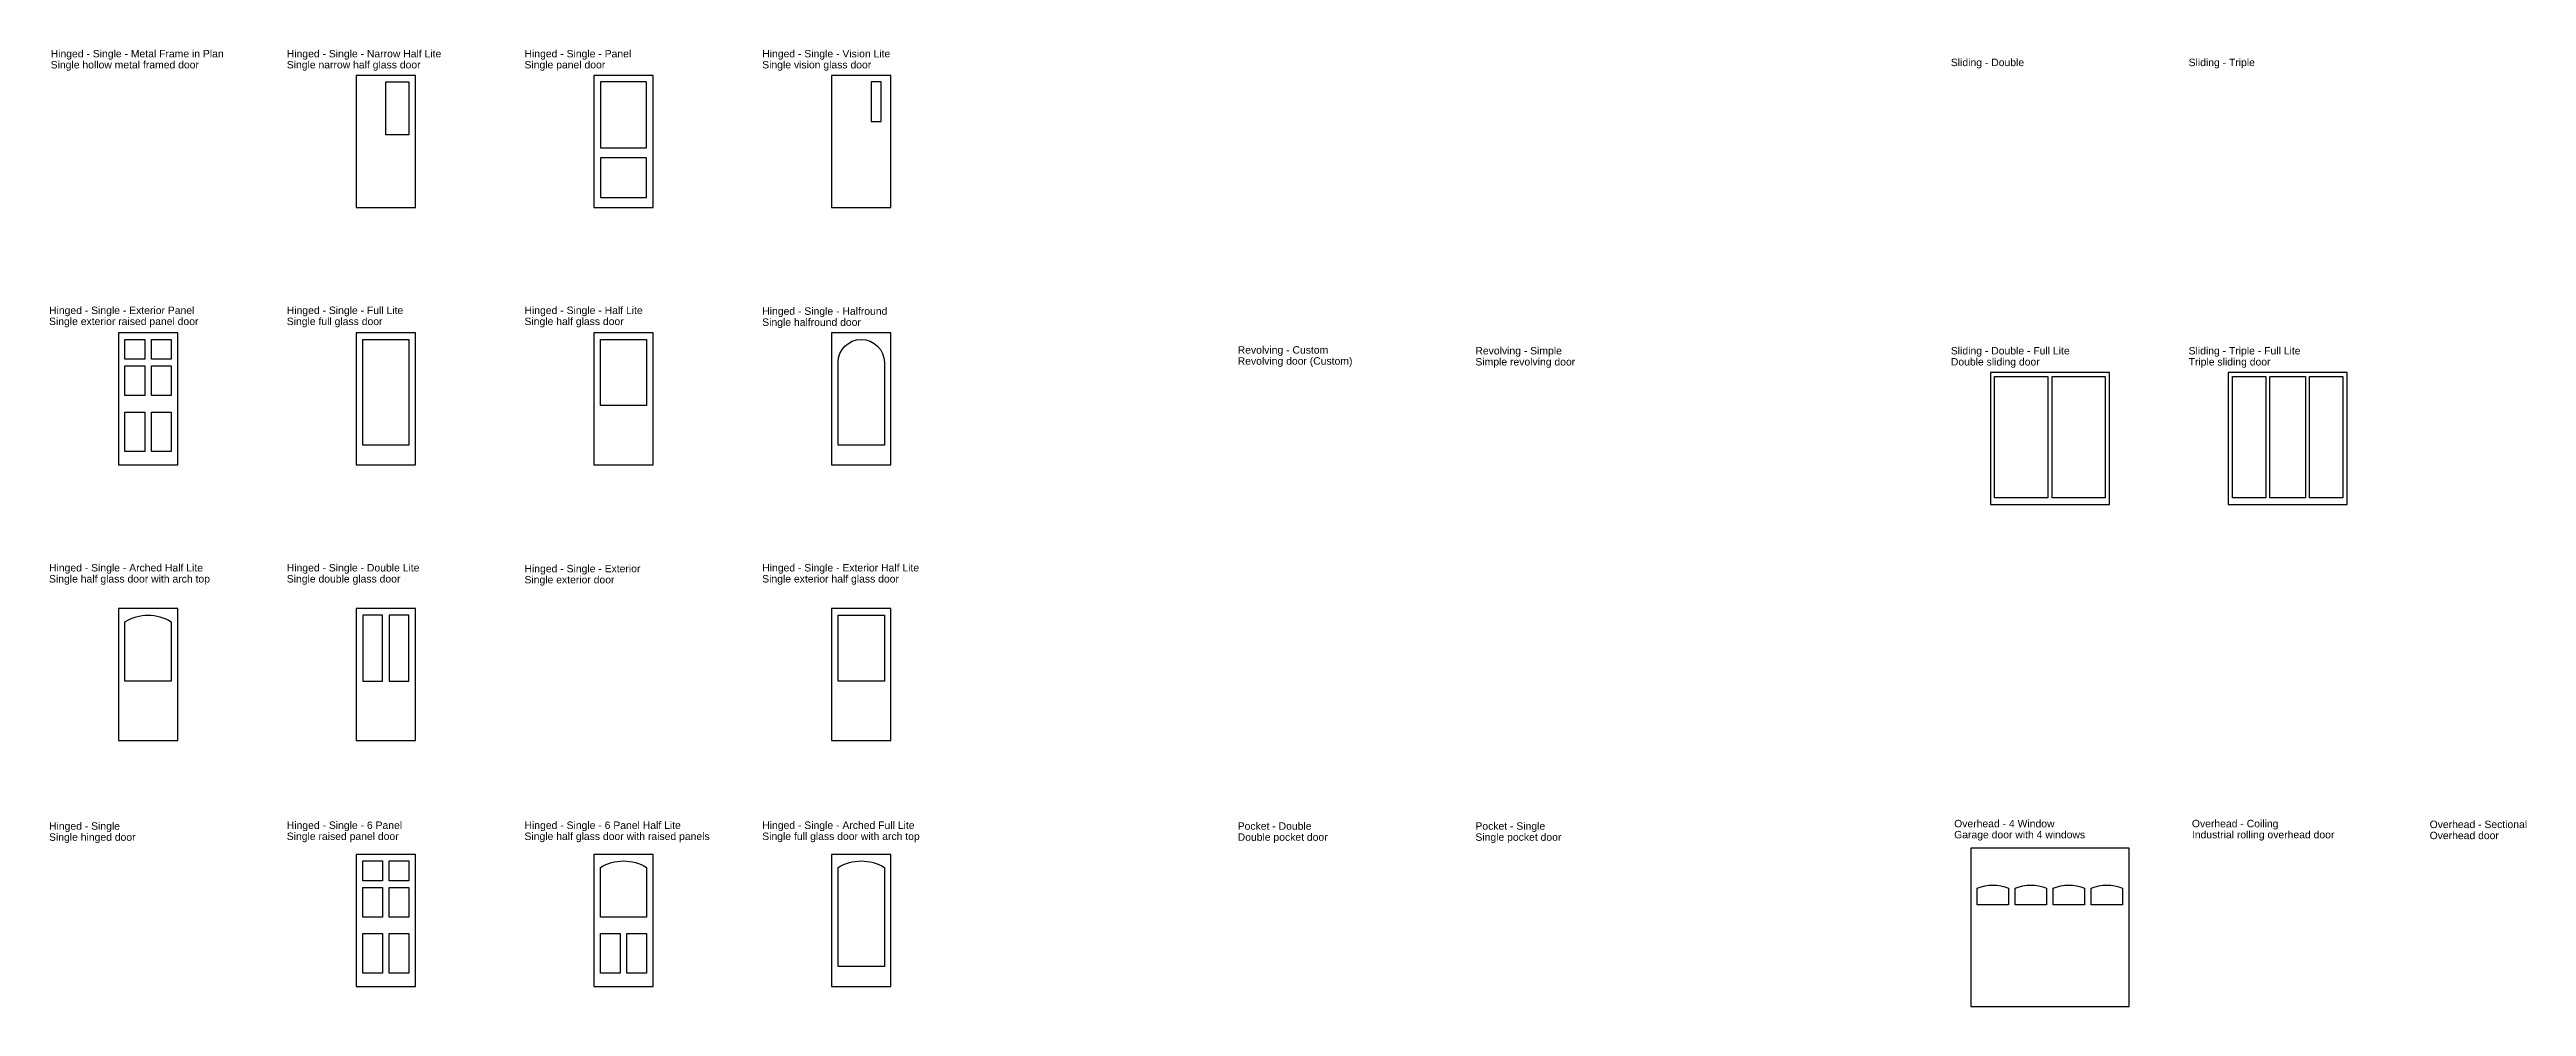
# Model space of a CAD drawing. Header units: inches. Extents: x 3 to 2655, y -12 to 575.
# Drawn here: x 1155 to 2655, y -12 to 568 of the extents above; entities that cross this region are included whole.
import ezdxf

# ---------------------------------------------------------------- set-up
doc = ezdxf.new("R2010")
doc.units = ezdxf.units.IN
doc.header["$LTSCALE"] = 0.5
doc.header["$MEASUREMENT"] = 0
doc.styles.add('Title', font='ARIAL.TTF', dxfattribs={"width": 0.75})

msp = doc.modelspace()

# ---------------------------------------------------------------- texts
at = {"style": 'Title'}
for s, p in [('Single hollow metal framed door', (1155.2, 556.2)), ('Hinged - Single - Metal Frame in Plan', (1155.2, 562.9)), ('Single narrow half glass door', (1298.2, 556.2)), ('Hinged - Single - Narrow Half Lite', (1298.2, 562.9)), ('Single panel door', (1442.2, 556.2)), ('Hinged - Single - Panel', (1442.2, 562.9)), ('Single vision glass door', (1586.2, 556.2)), ('Hinged - Single - Vision Lite', (1586.2, 562.9)), ('Sliding - Double', (2306.2, 557.6)), ('Sliding - Triple', (2450.2, 557.6)), ('Single exterior raised panel door', (1154.2, 400.7)), ('Hinged - Single - Exterior Panel', (1154.2, 407.4)), ('Single full glass door', (1298.2, 400.7)), ('Hinged - Single - Full Lite', (1298.2, 407.4)), ('Single half glass door', (1442.2, 400.7)), ('Hinged - Single - Half Lite', (1442.2, 407.4)), ('Hinged - Single - Halfround', (1586.2, 406.9)), ('Single halfround door', (1586.2, 400.2)), ('Revolving - Custom', (1874.2, 383.4)), ('Revolving door (Custom)', (1874.2, 376.7)), ('Simple revolving door', (2018.2, 376.2)), ('Revolving - Simple', (2018.2, 382.9)), ('Sliding - Double - Full Lite', (2306.2, 382.9)), ('Double sliding door', (2306.2, 376.2)), ('Triple sliding door', (2450.2, 376.2)), ('Sliding - Triple - Full Lite', (2450.2, 382.9)), ('Hinged - Single - Arched Half Lite', (1154.2, 251.4)), ('Hinged - Single - Double Lite', (1298.2, 251.4)), ('Hinged - Single - Exterior', (1442.2, 250.9)), ('Hinged - Single - Exterior Half Lite', (1586.2, 251.4)), ('Single half glass door with arch top', (1154.2, 244.7)), ('Single double glass door', (1298.2, 244.7)), ('Single exterior door', (1442.2, 244.2)), ('Single exterior half glass door', (1586.2, 244.7)), ('Single hinged door', (1154.2, 88.2)), ('Hinged - Single', (1154.2, 94.9)), ('Single raised panel door', (1298.2, 88.7)), ('Hinged - Single - 6 Panel', (1298.2, 95.4)), ('Single half glass door with raised panels', (1442.2, 88.7)), ('Hinged - Single - 6 Panel Half Lite', (1442.2, 95.4)), ('Single full glass door with arch top', (1586.2, 88.7)), ('Hinged - Single - Arched Full Lite', (1586.2, 95.4)), ('Pocket - Double', (1874.2, 94.9)), ('Double pocket door', (1874.2, 88.2)), ('Single pocket door', (2018.2, 88.2)), ('Pocket - Single', (2018.2, 94.9)), ('Overhead - 4 Window', (2308.2, 96.4)), ('Garage door with 4 windows', (2308.2, 89.7)), ('Overhead - Coiling', (2452.2, 96.4)), ('Industrial rolling overhead door', (2452.2, 89.7)), ('Overhead - Sectional', (2596.2, 95.9)), ('Overhead door', (2596.2, 89.2))]:
    msp.add_text(s, height=4.5, dxfattribs=at).set_placement(p)

# ---------------------------------------------------------------- linework, layer by layer
for points in [[(1340.2, 472), (1376.2, 472), (1376.2, 552), (1340.2, 552)], [(1358.2, 516), (1358.2, 548), (1372.2, 548), (1372.2, 516)], [(1484.2, 472), (1520.2, 472), (1520.2, 552), (1484.2, 552)], [(1516.2, 548), (1488.2, 548), (1488.2, 508), (1516.2, 508)], [(1628.2, 472), (1664.2, 472), (1664.2, 552), (1628.2, 552)], [(1658.2, 548), (1652.2, 548), (1652.2, 524), (1658.2, 524)], [(1516.2, 502), (1488.2, 502), (1488.2, 478), (1516.2, 478)], [(1196.2, 316), (1232.2, 316), (1232.2, 396), (1196.2, 396)], [(1212.2, 392), (1212.2, 380), (1200.2, 380), (1200.2, 392)], [(1228.2, 392), (1228.2, 380), (1216.2, 380), (1216.2, 392)], [(1340.2, 316), (1376.2, 316), (1376.2, 396), (1340.2, 396)], [(1344.2, 328), (1344.2, 392), (1372.2, 392), (1372.2, 328)], [(1484.2, 316), (1520.2, 316), (1520.2, 396), (1484.2, 396)], [(1488.2, 352), (1488.2, 392), (1516.2, 392), (1516.2, 352)], [(1628.2, 316), (1664.2, 316), (1664.2, 396), (1628.2, 396)], [(1212.2, 376), (1212.2, 358), (1200.2, 358), (1200.2, 376)], [(1228.2, 376), (1228.2, 358), (1216.2, 358), (1216.2, 376)], [(2402.2, 292), (2402.2, 372), (2330.2, 372), (2330.2, 292)], [(2365, 369.5), (2365, 296), (2332.7, 296), (2332.7, 369.5)], [(2399.7, 369.5), (2399.7, 296), (2367.5, 296), (2367.5, 369.5)], [(2474.2, 372), (2474.2, 292), (2546.2, 292), (2546.2, 372)], [(2497, 369.5), (2497, 296), (2476.7, 296), (2476.7, 369.5)], [(2521, 369.5), (2521, 296), (2499.5, 296), (2499.5, 369.5)], [(2543.7, 369.5), (2543.7, 296), (2523.5, 296), (2523.5, 369.5)], [(1200.2, 348), (1212.2, 348), (1212.2, 324), (1200.2, 324)], [(1228.2, 324), (1216.2, 324), (1216.2, 348), (1228.2, 348)], [(1196.2, 148.9), (1232.2, 148.9), (1232.2, 228.9), (1196.2, 228.9)], [(1340.2, 148.9), (1376.2, 148.9), (1376.2, 228.9), (1340.2, 228.9)], [(1628.2, 148.9), (1664.2, 148.9), (1664.2, 228.9), (1628.2, 228.9)], [(1356.2, 224.9), (1344.2, 224.9), (1344.2, 184.9), (1356.2, 184.9)], [(1372.2, 224.9), (1360.2, 224.9), (1360.2, 184.9), (1372.2, 184.9)], [(1632.2, 184.9), (1632.2, 224.9), (1660.2, 224.9), (1660.2, 184.9)], [(1340.2, 0), (1376.2, 0), (1376.2, 80), (1340.2, 80)], [(1356.2, 76), (1356.2, 64), (1344.2, 64), (1344.2, 76)], [(1372.2, 76), (1372.2, 64), (1360.2, 64), (1360.2, 76)], [(1484.2, 0), (1520.2, 0), (1520.2, 80), (1484.2, 80)], [(1628.2, 0), (1664.2, 0), (1664.2, 80), (1628.2, 80)], [(2318.2, 83.8), (2318.2, -12.2), (2414.2, -12.2), (2414.2, 83.8)], [(1356.2, 60), (1356.2, 42), (1344.2, 42), (1344.2, 60)], [(1372.2, 60), (1372.2, 42), (1360.2, 42), (1360.2, 60)], [(1344.2, 32), (1356.2, 32), (1356.2, 8), (1344.2, 8)], [(1372.2, 8), (1360.2, 8), (1360.2, 32), (1372.2, 32)], [(1488.2, 32), (1500.2, 32), (1500.2, 8), (1488.2, 8)], [(1516.2, 8), (1504.2, 8), (1504.2, 32), (1516.2, 32)]]:
    msp.add_lwpolyline(points, close=True)
for points in [[(1660.2, 378), (1660.2, 328), (1632.2, 328), (1632.2, 378, -1)], [(1200.2, 220.9, -0.285714), (1228.2, 220.9), (1228.2, 184.9), (1200.2, 184.9)], [(1488.2, 72, -0.285714), (1516.2, 72), (1516.2, 42), (1488.2, 42)], [(1632.2, 72, -0.285714), (1660.2, 72), (1660.2, 12), (1632.2, 12)], [(2341.2, 49.4), (2322.2, 49.4), (2322.2, 59.4, -0.210526), (2341.2, 59.4)], [(2364.2, 49.4), (2345.2, 49.4), (2345.2, 59.4, -0.210526), (2364.2, 59.4)], [(2387.2, 49.4), (2368.2, 49.4), (2368.2, 59.4, -0.210526), (2387.2, 59.4)], [(2410.2, 49.4), (2391.2, 49.4), (2391.2, 59.4, -0.210526), (2410.2, 59.4)]]:
    msp.add_lwpolyline(points, format="xyb", close=True)

msp.set_redraw_order([(e.dxf.handle, doc.entitydb.next_handle()) for e in msp.query("TEXT MTEXT ATTDEF DIMENSION ARC_DIMENSION")])  # texts and dimensions are drawn at this point

doc.saveas('drawing.dxf')
